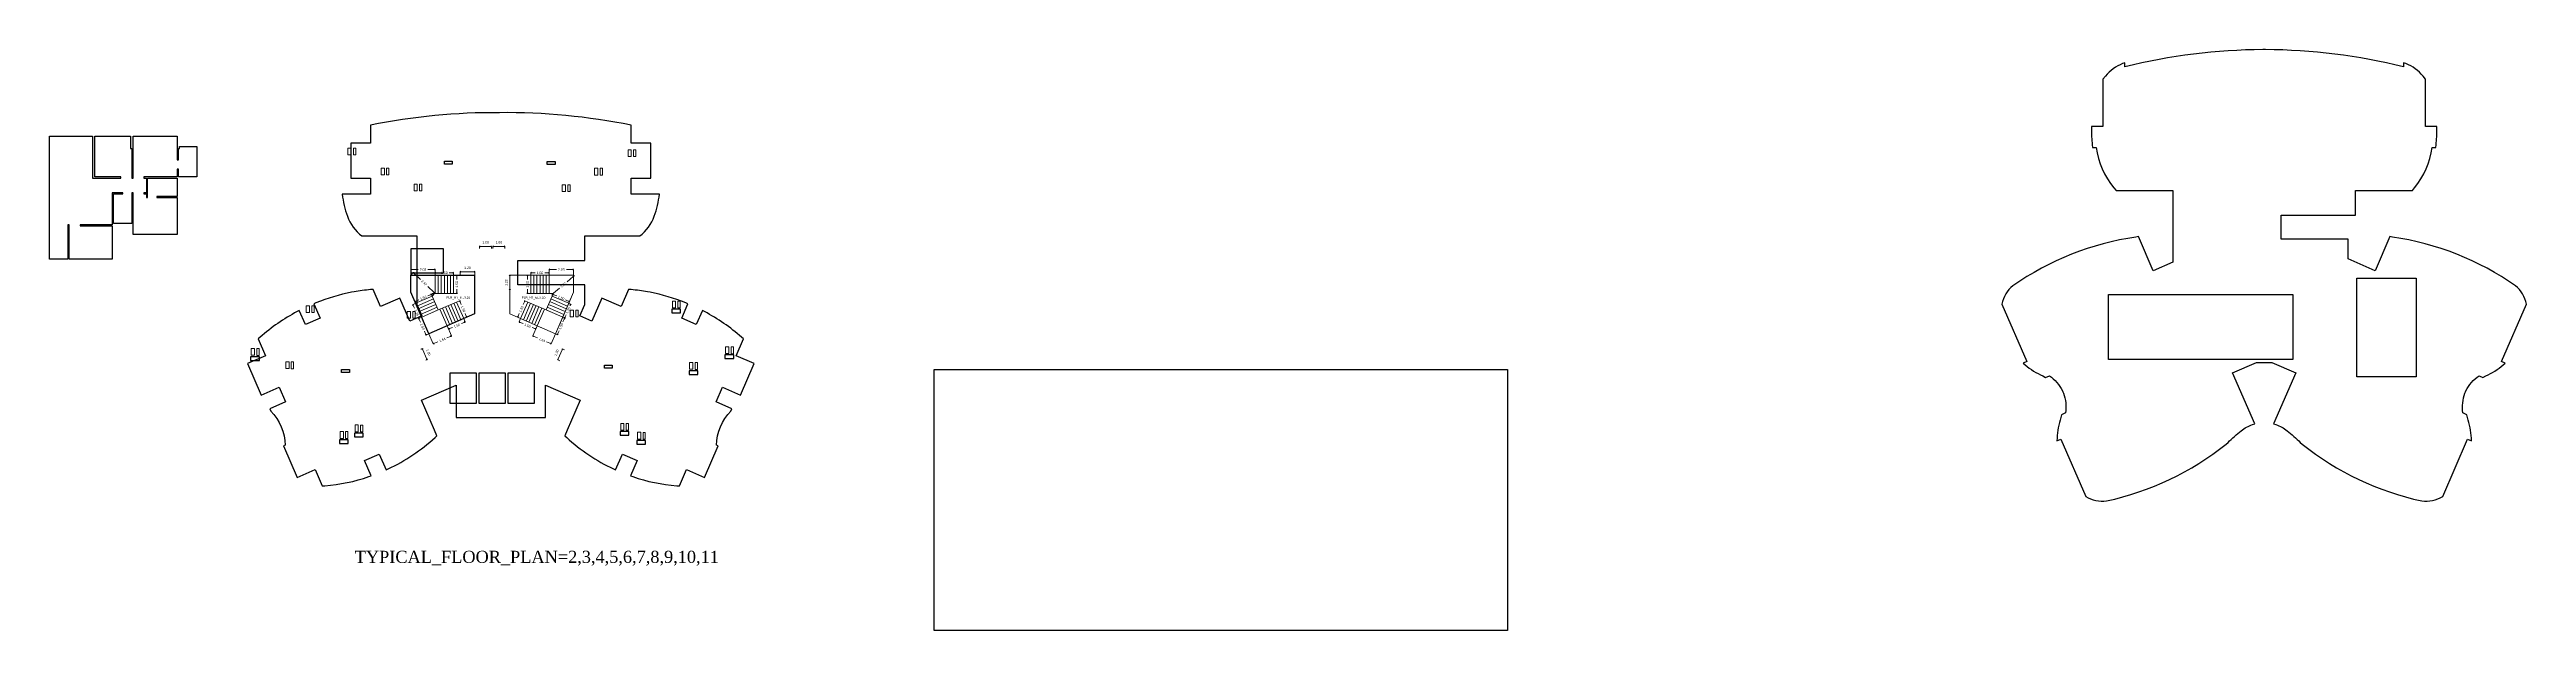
# Model space of a CAD drawing. Header units: metres. Extents: x 0 to 2611, y 0 to 3637.
# Drawn here: x 1483.9 to 1688.6, y 2697.9 to 2745.9 of the extents above; entities that cross this region are included whole.
import ezdxf

# ---------------------------------------------------------------- set-up
doc = ezdxf.new("R2010")
doc.units = ezdxf.units.M
doc.header["$LTSCALE"] = 0.1
doc.linetypes.add('CONTINULUS', pattern=[0])
for name, color, linetype in [('BLK_1_FLR_11_ROOF_AREA', 7, 'Continuous'), ('BLK_1_FLR_2_BLT_UP_AREA', 22, 'Continuous'), ('BLK_1_FLR_2_CARPET_AREA', 4, 'Continuous'), ('BLK_1_FLR_2_EXIT_WIDTH_STAIR', 7, 'Continuous'), ('BLK_1_FLR_2_LIFT_1', 1, 'Continuous'), ('BLK_1_FLR_2_LIFT_2', 1, 'Continuous'), ('BLK_1_FLR_2_LIFT_3', 1, 'Continuous'), ('BLK_1_FLR_2_LIFT_4', 1, 'Continuous'), ('BLK_1_FLR_2_STAIR_1', 7, 'Continuous'), ('BLK_1_FLR_2_UNITFA', 8, 'Continuous'), ('BLK_1_FLR_2_WATER_CLOSET', 3, 'Continuous'), ('EV_CHARGING_POINT', 7, 'Continuous'), ('SOLAR_PANEL', 7, 'Continuous'), ('SOLAR_WATER_HEATER', 7, 'Continuous')]:
    doc.layers.add(name, color=color, linetype=linetype)
for name, color, linetype, lineweight in [('BLK_1_FLR_2_BATH', 3, 'Continuous', 0), ('BLK_1_FLR_2_EXIT_WIDTH_DOOR', 7, 'Continuous', 0), ('BLK_1_FLR_2_STAIR_1_FLIGHT_1', 7, 'Continuous', 0), ('BLK_1_FLR_2_STAIR_1_FLIGHT_2', 7, 'Continuous', 0), ('BLK_1_FLR_2_STAIR_1_FLIGHT_3', 7, 'Continuous', 0), ('BLK_1_FLR_2_STAIR_1_LANDING_1', 7, 'Continuous', 0), ('BLK_1_FLR_2_STAIR_1_LANDING_2', 7, 'Continuous', 0), ('BLK_1_FLR_2_STAIR_2', 7, 'Continuous', 0), ('BLK_1_FLR_2_STAIR_2_FLIGHT_1', 7, 'Continuous', 0), ('BLK_1_FLR_2_STAIR_2_FLIGHT_2', 7, 'Continuous', 0), ('BLK_1_FLR_2_STAIR_2_FLIGHT_3', 7, 'Continuous', 0), ('BLK_1_FLR_2_STAIR_2_LANDING_1', 7, 'Continuous', 0), ('BLK_1_FLR_2_STAIR_2_LANDING_2', 7, 'Continuous', 0), ('BLK_1_FLR_2_URINAL', 1, 'Continuous', 0), ('PLAN', 7, 'Continuous', 40)]:
    doc.layers.add(name, color=color, linetype=linetype, lineweight=lineweight)
doc.styles.add('Arial', font='arial.ttf', dxfattribs={"height": 0.2})
doc.styles.get("Standard").update_dxf_attribs({"font": 'arial.ttf'})
doc.styles.add('TNR', font='times.ttf', dxfattribs={"height": 0.5})
doc.dimstyles.new('Standard$0', dxfattribs={"dimtxt": 0.2, "dimasz": 0.1, "dimexe": 0, "dimexo": 0, "dimgap": 0.1525, "dimtad": 0, "dimzin": 3, "dimdsep": 46, "dimtxsty": 'Arial', "dimblk": 'OPEN90', "dimcen": 0.09, "dimclrd": 8, "dimclre": 8, "dimclrt": 7, "dimadec": 0, "dimazin": 0, "dimtfac": 1, "dimtofl": 0, "dimtmove": 2, "dimatfit": 2, "dimfxl": 1, "dimtolj": 1, "dimtzin": 0, "dimlwd": 9, "dimlwe": 9, "dimarcsym": 0})

# ---------------------------------------------------------------- blocks, each defined once
blk = doc.blocks.new('_Open90')
at = {"layer": 'PLAN', "color": 0, "lineweight": -2}
for p, q in [((0, 0), (-1, 0)), ((-0.5, 0.5), (0, 0)), ((0, 0), (-0.5, -0.5))]:
    blk.add_line(p, q, dxfattribs=at)
blk = doc.blocks.new('*D355')
at = {"layer": 'BLK_1_FLR_2_STAIR_1_FLIGHT_1', "color": 8, "lineweight": 9, "transparency": 16777216}
for p, q in [((1516.73, 2723.09), (1516.85, 2722.82)), ((1516.94, 2722.86), (1517.17, 2722.95)), ((1518.13, 2723.37), (1517.91, 2723.28)), ((1518.11, 2723.69), (1518.22, 2723.41))]:
    blk.add_line(p, q, dxfattribs=at)
at = {"layer": 'Defpoints', "color": 0, "transparency": 16777216}
for p in [(1516.73, 2723.09), (1518.11, 2723.69, 0), (1518.22, 2723.41)]:
    blk.add_point(p, dxfattribs=at)
at = {"layer": 'BLK_1_FLR_2_STAIR_1_FLIGHT_1', "color": 8, "lineweight": 9, "transparency": 16777216, "xscale": 0.1, "yscale": 0.1, "zscale": 0.1}
for p, rotation in [((1516.85, 2722.82), 203.5345321858817), ((1518.22, 2723.41), 23.53453218588174)]:
    blk.add_blockref('_Open90', p, dxfattribs=dict(at, rotation=rotation))
at = {"layer": 'BLK_1_FLR_2_STAIR_1_FLIGHT_1', "color": 7, "transparency": 16777216, "insert": (1517.54, 2723.11), "char_height": 0.2, "attachment_point": 5, "rotation": 23.5345, "style": 'Arial'}
blk.add_mtext('\\A1;1.50', dxfattribs=at)
blk = doc.blocks.new('*D356')
at = {"layer": 'BLK_1_FLR_2_STAIR_1_FLIGHT_1', "color": 8, "lineweight": 9, "transparency": 16777216}
for p, q in [((1517.51, 2725.06), (1517.76, 2725.17)), ((1517.8, 2725.08), (1517.9, 2724.85)), ((1518.11, 2723.69), (1518.36, 2723.8)), ((1518.32, 2723.89), (1518.22, 2724.11))]:
    blk.add_line(p, q, dxfattribs=at)
at = {"layer": 'Defpoints', "color": 0, "transparency": 16777216}
for p in [(1517.51, 2725.06), (1517.76, 2725.17), (1518.11, 2723.69)]:
    blk.add_point(p, dxfattribs=at)
at = {"layer": 'BLK_1_FLR_2_STAIR_1_FLIGHT_1', "color": 8, "lineweight": 9, "transparency": 16777216, "xscale": 0.1, "yscale": 0.1, "zscale": 0.1}
for p, rotation in [((1517.76, 2725.17), 113.5345321858783), ((1518.36, 2723.8), 293.5345321858783)]:
    blk.add_blockref('_Open90', p, dxfattribs=dict(at, rotation=rotation))
at = {"layer": 'BLK_1_FLR_2_STAIR_1_FLIGHT_1', "color": 7, "transparency": 16777216, "insert": (1518.06, 2724.48), "char_height": 0.2, "attachment_point": 5, "rotation": 293.5345, "style": 'Arial'}
blk.add_mtext('\\A1;1.50', dxfattribs=at)
blk = doc.blocks.new('*D347')
at = {"layer": 'BLK_1_FLR_2_STAIR_1_LANDING_1', "color": 8, "lineweight": 9, "transparency": 16777216}
for p, q in [((1516.73, 2723.09), (1517.09, 2722.26)), ((1515.23, 2722.43), (1515.59, 2721.61)), ((1515.68, 2721.65), (1515.97, 2721.77)), ((1517, 2722.22), (1516.71, 2722.1))]:
    blk.add_line(p, q, dxfattribs=at)
at = {"layer": 'Defpoints', "color": 0, "transparency": 16777216}
for p in [(1516.73, 2723.09), (1515.23, 2722.43), (1517.09, 2722.26)]:
    blk.add_point(p, dxfattribs=at)
at = {"layer": 'BLK_1_FLR_2_STAIR_1_LANDING_1', "color": 8, "lineweight": 9, "transparency": 16777216, "xscale": 0.1, "yscale": 0.1, "zscale": 0.1}
for p, rotation in [((1515.59, 2721.61), 203.5345321858978), ((1517.09, 2722.26), 23.53453218589772)]:
    blk.add_blockref('_Open90', p, dxfattribs=dict(at, rotation=rotation))
at = {"layer": 'BLK_1_FLR_2_STAIR_1_LANDING_1', "color": 7, "transparency": 16777216, "insert": (1516.34, 2721.93), "char_height": 0.2, "attachment_point": 5, "rotation": 23.5345, "style": 'Arial'}
blk.add_mtext('\\A1;1.64', dxfattribs=at)
blk = doc.blocks.new('*D357')
at = {"layer": 'BLK_1_FLR_2_STAIR_1_LANDING_1', "color": 8, "lineweight": 9, "transparency": 16777216}
for p, q in [((1514.63, 2723.81), (1514.39, 2723.71)), ((1514.43, 2723.61), (1514.53, 2723.39)), ((1514.95, 2722.42), (1514.85, 2722.65)), ((1515.23, 2722.43), (1514.99, 2722.33))]:
    blk.add_line(p, q, dxfattribs=at)
at = {"layer": 'Defpoints', "color": 0, "transparency": 16777216}
for p in [(1514.39, 2723.71), (1514.63, 2723.81), (1515.23, 2722.43)]:
    blk.add_point(p, dxfattribs=at)
at = {"layer": 'BLK_1_FLR_2_STAIR_1_LANDING_1', "color": 8, "lineweight": 9, "transparency": 16777216, "xscale": 0.1, "yscale": 0.1, "zscale": 0.1}
for p, rotation in [((1514.39, 2723.71), 113.5396855242259), ((1514.99, 2722.33), 293.539685524226)]:
    blk.add_blockref('_Open90', p, dxfattribs=dict(at, rotation=rotation))
at = {"layer": 'BLK_1_FLR_2_STAIR_1_LANDING_1', "color": 7, "transparency": 16777216, "insert": (1514.69, 2723.02), "char_height": 0.2, "attachment_point": 5, "rotation": 293.5397, "style": 'Arial'}
blk.add_mtext('\\A1;1.50', dxfattribs=at)
blk = doc.blocks.new('*D358')
at = {"layer": 'BLK_1_FLR_2_STAIR_1_FLIGHT_2', "color": 8, "lineweight": 9, "transparency": 16777216}
for p, q in [((1514.13, 2724.95), (1513.9, 2724.85)), ((1513.93, 2724.76), (1514.03, 2724.54)), ((1514.35, 2723.8), (1514.35, 2723.8)), ((1514.63, 2723.81), (1514.39, 2723.71))]:
    blk.add_line(p, q, dxfattribs=at)
at = {"layer": 'Defpoints', "color": 0, "transparency": 16777216}
for p in [(1514.13, 2724.95), (1513.9, 2724.85), (1514.63, 2723.81)]:
    blk.add_point(p, dxfattribs=at)
at = {"layer": 'BLK_1_FLR_2_STAIR_1_FLIGHT_2', "color": 8, "lineweight": 9, "transparency": 16777216, "xscale": 0.1, "yscale": 0.1, "zscale": 0.1}
for p, rotation in [((1513.9, 2724.85), 113.5396855241788), ((1514.39, 2723.71), 293.5396855241788)]:
    blk.add_blockref('_Open90', p, dxfattribs=dict(at, rotation=rotation))
at = {"layer": 'BLK_1_FLR_2_STAIR_1_FLIGHT_2', "color": 7, "transparency": 16777216, "insert": (1514.22, 2724.18), "char_height": 0.2, "attachment_point": 5, "rotation": 293.5397, "style": 'Arial'}
blk.add_mtext('\\A1;1.25', dxfattribs=at)
blk = doc.blocks.new('*D359')
at = {"layer": 'BLK_1_FLR_2_STAIR_1_FLIGHT_2', "color": 8, "lineweight": 9, "transparency": 16777216}
for p, q in [((1514.13, 2724.95), (1514.07, 2725.1)), ((1514.16, 2725.14), (1514.39, 2725.24)), ((1515.35, 2725.66), (1515.13, 2725.56)), ((1515.51, 2725.55), (1515.44, 2725.7))]:
    blk.add_line(p, q, dxfattribs=at)
at = {"layer": 'Defpoints', "color": 0, "transparency": 16777216}
for p in [(1514.13, 2724.95), (1515.44, 2725.7), (1515.51, 2725.55)]:
    blk.add_point(p, dxfattribs=at)
at = {"layer": 'BLK_1_FLR_2_STAIR_1_FLIGHT_2', "color": 8, "lineweight": 9, "transparency": 16777216, "xscale": 0.1, "yscale": 0.1, "zscale": 0.1}
for p, rotation in [((1514.07, 2725.1), 203.5396855236927), ((1515.44, 2725.7), 23.53968552369273)]:
    blk.add_blockref('_Open90', p, dxfattribs=dict(at, rotation=rotation))
at = {"layer": 'BLK_1_FLR_2_STAIR_1_FLIGHT_2', "color": 7, "transparency": 16777216, "insert": (1514.76, 2725.4), "char_height": 0.2, "attachment_point": 5, "rotation": 23.5397, "style": 'Arial'}
blk.add_mtext('\\A1;1.50', dxfattribs=at)
blk = doc.blocks.new('*D360')
at = {"layer": 'BLK_1_FLR_2_STAIR_1_FLIGHT_3', "color": 8, "lineweight": 9, "transparency": 16777216}
for p, q in [((1515.75, 2727.27), (1515.75, 2727.47)), ((1515.85, 2727.47), (1516.1, 2727.47)), ((1517.15, 2727.47), (1516.91, 2727.47)), ((1517.25, 2727.27), (1517.25, 2727.47))]:
    blk.add_line(p, q, dxfattribs=at)
at = {"layer": 'Defpoints', "color": 0, "transparency": 16777216}
for p in [(1515.75, 2727.27), (1517.25, 2727.47), (1517.25, 2727.27)]:
    blk.add_point(p, dxfattribs=at)
at = {"layer": 'BLK_1_FLR_2_STAIR_1_FLIGHT_3', "color": 8, "lineweight": 9, "transparency": 16777216, "xscale": 0.1, "yscale": 0.1, "zscale": 0.1, "rotation": 180}
blk.add_blockref('_Open90', (1515.75, 2727.47), dxfattribs=at)
at = {"layer": 'BLK_1_FLR_2_STAIR_1_FLIGHT_3', "color": 8, "lineweight": 9, "transparency": 16777216, "xscale": 0.1, "yscale": 0.1, "zscale": 0.1}
blk.add_blockref('_Open90', (1517.25, 2727.47), dxfattribs=at)
at = {"layer": 'BLK_1_FLR_2_STAIR_1_FLIGHT_3', "color": 7, "transparency": 16777216, "insert": (1516.5, 2727.47), "char_height": 0.2, "attachment_point": 5, "style": 'Arial'}
blk.add_mtext('\\A1;1.50', dxfattribs=at)
blk = doc.blocks.new('*D361')
at = {"layer": 'BLK_1_FLR_2_STAIR_1_FLIGHT_3', "color": 8, "lineweight": 9, "transparency": 16777216}
for p, q in [((1517.25, 2727.27), (1517.54, 2727.27)), ((1517.54, 2727.17), (1517.54, 2726.92)), ((1517.25, 2725.77), (1517.54, 2725.77)), ((1517.54, 2725.87), (1517.54, 2726.12))]:
    blk.add_line(p, q, dxfattribs=at)
at = {"layer": 'Defpoints', "color": 0, "transparency": 16777216}
for p in [(1517.25, 2727.27), (1517.25, 2725.77), (1517.54, 2725.77)]:
    blk.add_point(p, dxfattribs=at)
at = {"layer": 'BLK_1_FLR_2_STAIR_1_FLIGHT_3', "color": 8, "lineweight": 9, "transparency": 16777216, "xscale": 0.1, "yscale": 0.1, "zscale": 0.1}
for p, rotation in [((1517.54, 2727.27), 90), ((1517.54, 2725.77), 270)]:
    blk.add_blockref('_Open90', p, dxfattribs=dict(at, rotation=rotation))
at = {"layer": 'BLK_1_FLR_2_STAIR_1_FLIGHT_3', "color": 7, "transparency": 16777216, "insert": (1517.54, 2726.52), "char_height": 0.2, "attachment_point": 5, "rotation": 90, "style": 'Arial'}
blk.add_mtext('\\A1;1.50', dxfattribs=at)
blk = doc.blocks.new('*D362')
at = {"layer": 'BLK_1_FLR_2_STAIR_1_LANDING_2', "color": 8, "lineweight": 9, "transparency": 16777216}
for p, q in [((1513.73, 2727.27), (1513.73, 2727.74)), ((1513.83, 2727.74), (1514.33, 2727.74)), ((1515.65, 2727.74), (1515.15, 2727.74)), ((1515.75, 2727.27), (1515.75, 2727.74))]:
    blk.add_line(p, q, dxfattribs=at)
at = {"layer": 'Defpoints', "color": 0, "transparency": 16777216}
for p in [(1513.73, 2727.74), (1513.73, 2727.27), (1515.75, 2727.27)]:
    blk.add_point(p, dxfattribs=at)
at = {"layer": 'BLK_1_FLR_2_STAIR_1_LANDING_2', "color": 8, "lineweight": 9, "transparency": 16777216, "xscale": 0.1, "yscale": 0.1, "zscale": 0.1, "rotation": 180}
blk.add_blockref('_Open90', (1513.73, 2727.74), dxfattribs=at)
at = {"layer": 'BLK_1_FLR_2_STAIR_1_LANDING_2', "color": 8, "lineweight": 9, "transparency": 16777216, "xscale": 0.1, "yscale": 0.1, "zscale": 0.1}
blk.add_blockref('_Open90', (1515.75, 2727.74), dxfattribs=at)
at = {"layer": 'BLK_1_FLR_2_STAIR_1_LANDING_2', "color": 7, "transparency": 16777216, "insert": (1514.74, 2727.74), "char_height": 0.2, "attachment_point": 5, "style": 'Arial'}
blk.add_mtext('\\A1;2.03', dxfattribs=at)
blk = doc.blocks.new('*D348')
at = {"layer": 'BLK_1_FLR_2_EXIT_WIDTH_STAIR', "color": 8, "linetype": 'CONTINULUS', "lineweight": 9, "ltscale": 0.05, "transparency": 16777216}
for p, q in [((1517.81, 2727.27), (1517.81, 2727.56)), ((1517.91, 2727.56), (1518.91, 2727.56)), ((1519.01, 2727.27), (1519.01, 2727.56))]:
    blk.add_line(p, q, dxfattribs=at)
at = {"layer": 'Defpoints', "color": 0, "linetype": 'CONTINULUS', "ltscale": 0.05, "transparency": 16777216}
for p in [(1517.81, 2727.27), (1519.01, 2727.56), (1519.01, 2727.27)]:
    blk.add_point(p, dxfattribs=at)
at = {"layer": 'BLK_1_FLR_2_EXIT_WIDTH_STAIR', "color": 8, "linetype": 'CONTINULUS', "lineweight": 9, "ltscale": 0.05, "transparency": 16777216, "xscale": 0.1, "yscale": 0.1, "zscale": 0.1, "rotation": 180}
blk.add_blockref('_Open90', (1517.81, 2727.56), dxfattribs=at)
at = {"layer": 'BLK_1_FLR_2_EXIT_WIDTH_STAIR', "color": 8, "linetype": 'CONTINULUS', "lineweight": 9, "ltscale": 0.05, "transparency": 16777216, "xscale": 0.1, "yscale": 0.1, "zscale": 0.1}
blk.add_blockref('_Open90', (1519.01, 2727.56), dxfattribs=at)
at = {"layer": 'BLK_1_FLR_2_EXIT_WIDTH_STAIR', "color": 7, "linetype": 'CONTINULUS', "ltscale": 0.05, "transparency": 16777216, "insert": (1518.41, 2727.89), "char_height": 0.2, "attachment_point": 5, "style": 'Arial'}
blk.add_mtext('\\A1;1.20', dxfattribs=at)
blk = doc.blocks.new('*D363')
at = {"layer": 'BLK_1_FLR_2_STAIR_2_FLIGHT_3', "color": 8, "lineweight": 9, "transparency": 16777216}
for p, q in [((1522.81, 2723.69), (1522.69, 2723.41)), ((1522.78, 2723.37), (1523.01, 2723.28)), ((1523.97, 2722.86), (1523.75, 2722.95)), ((1524.18, 2723.09), (1524.07, 2722.82))]:
    blk.add_line(p, q, dxfattribs=at)
at = {"layer": 'Defpoints', "color": 0, "transparency": 16777216}
for p in [(1522.69, 2723.41), (1522.81, 2723.69, 0), (1524.18, 2723.09)]:
    blk.add_point(p, dxfattribs=at)
at = {"layer": 'BLK_1_FLR_2_STAIR_2_FLIGHT_3', "color": 8, "lineweight": 9, "transparency": 16777216, "xscale": 0.1, "yscale": 0.1, "zscale": 0.1}
for p, rotation in [((1522.69, 2723.41), 156.4654678141321), ((1524.07, 2722.82), 336.4654678141321)]:
    blk.add_blockref('_Open90', p, dxfattribs=dict(at, rotation=rotation))
at = {"layer": 'BLK_1_FLR_2_STAIR_2_FLIGHT_3', "color": 7, "transparency": 16777216, "insert": (1523.38, 2723.11), "char_height": 0.2, "attachment_point": 5, "rotation": 336.4655, "style": 'Arial'}
blk.add_mtext('\\A1;1.50', dxfattribs=at)
blk = doc.blocks.new('*D364')
at = {"layer": 'BLK_1_FLR_2_STAIR_2_FLIGHT_3', "color": 8, "lineweight": 9, "transparency": 16777216}
for p, q in [((1523.12, 2725.08), (1523.02, 2724.85)), ((1523.41, 2725.06), (1523.16, 2725.17)), ((1522.81, 2723.69), (1522.56, 2723.8)), ((1522.6, 2723.89), (1522.7, 2724.11))]:
    blk.add_line(p, q, dxfattribs=at)
at = {"layer": 'Defpoints', "color": 0, "transparency": 16777216}
for p in [(1523.16, 2725.17), (1523.41, 2725.06), (1522.81, 2723.69)]:
    blk.add_point(p, dxfattribs=at)
at = {"layer": 'BLK_1_FLR_2_STAIR_2_FLIGHT_3', "color": 8, "lineweight": 9, "transparency": 16777216, "xscale": 0.1, "yscale": 0.1, "zscale": 0.1}
for p, rotation in [((1523.16, 2725.17), 66.46546781412172), ((1522.56, 2723.8), 246.4654678141218)]:
    blk.add_blockref('_Open90', p, dxfattribs=dict(at, rotation=rotation))
at = {"layer": 'BLK_1_FLR_2_STAIR_2_FLIGHT_3', "color": 7, "transparency": 16777216, "insert": (1522.86, 2724.48), "char_height": 0.2, "attachment_point": 5, "rotation": 66.4655, "style": 'Arial'}
blk.add_mtext('\\A1;1.50', dxfattribs=at)
blk = doc.blocks.new('*D349')
at = {"layer": 'BLK_1_FLR_2_STAIR_2_LANDING_2', "color": 8, "lineweight": 9, "transparency": 16777216}
for p, q in [((1524.18, 2723.09), (1523.82, 2722.26)), ((1523.92, 2722.22), (1524.21, 2722.1)), ((1525.23, 2721.65), (1524.94, 2721.77)), ((1525.69, 2722.43), (1525.33, 2721.61))]:
    blk.add_line(p, q, dxfattribs=at)
at = {"layer": 'Defpoints', "color": 0, "transparency": 16777216}
for p in [(1524.18, 2723.09), (1523.82, 2722.26), (1525.69, 2722.43)]:
    blk.add_point(p, dxfattribs=at)
at = {"layer": 'BLK_1_FLR_2_STAIR_2_LANDING_2', "color": 8, "lineweight": 9, "transparency": 16777216, "xscale": 0.1, "yscale": 0.1, "zscale": 0.1}
for p, rotation in [((1523.82, 2722.26), 156.4654678140864), ((1525.33, 2721.61), 336.4654678140864)]:
    blk.add_blockref('_Open90', p, dxfattribs=dict(at, rotation=rotation))
at = {"layer": 'BLK_1_FLR_2_STAIR_2_LANDING_2', "color": 7, "transparency": 16777216, "insert": (1524.58, 2721.93), "char_height": 0.2, "attachment_point": 5, "rotation": 336.4655, "style": 'Arial'}
blk.add_mtext('\\A1;1.64', dxfattribs=at)
blk = doc.blocks.new('*D365')
at = {"layer": 'BLK_1_FLR_2_STAIR_2_LANDING_2', "color": 8, "lineweight": 9, "transparency": 16777216}
for p, q in [((1526.28, 2723.81), (1526.45, 2723.73)), ((1526.41, 2723.64), (1526.31, 2723.42)), ((1525.69, 2722.43), (1525.85, 2722.36)), ((1525.89, 2722.45), (1525.99, 2722.68))]:
    blk.add_line(p, q, dxfattribs=at)
at = {"layer": 'Defpoints', "color": 0, "transparency": 16777216}
for p in [(1526.28, 2723.81), (1526.45, 2723.73), (1525.69, 2722.43)]:
    blk.add_point(p, dxfattribs=at)
at = {"layer": 'BLK_1_FLR_2_STAIR_2_LANDING_2', "color": 8, "lineweight": 9, "transparency": 16777216, "xscale": 0.1, "yscale": 0.1, "zscale": 0.1}
for p, rotation in [((1526.45, 2723.73), 66.46031447577406), ((1525.85, 2722.36), 246.4603144757741)]:
    blk.add_blockref('_Open90', p, dxfattribs=dict(at, rotation=rotation))
at = {"layer": 'BLK_1_FLR_2_STAIR_2_LANDING_2', "color": 7, "transparency": 16777216, "insert": (1526.15, 2723.05), "char_height": 0.2, "attachment_point": 5, "rotation": 66.4603, "style": 'Arial'}
blk.add_mtext('\\A1;1.50', dxfattribs=at)
blk = doc.blocks.new('*D366')
at = {"layer": 'BLK_1_FLR_2_STAIR_2_FLIGHT_2', "color": 8, "lineweight": 9, "transparency": 16777216}
for p, q in [((1526.78, 2724.95), (1526.95, 2724.88)), ((1526.28, 2723.81), (1526.45, 2723.73)), ((1526.49, 2723.83), (1526.57, 2724)), ((1526.91, 2724.79), (1526.89, 2724.74))]:
    blk.add_line(p, q, dxfattribs=at)
at = {"layer": 'Defpoints', "color": 0, "transparency": 16777216}
for p in [(1526.78, 2724.95), (1526.28, 2723.81), (1526.95, 2724.88)]:
    blk.add_point(p, dxfattribs=at)
at = {"layer": 'BLK_1_FLR_2_STAIR_2_FLIGHT_2', "color": 8, "lineweight": 9, "transparency": 16777216, "xscale": 0.1, "yscale": 0.1, "zscale": 0.1}
for p, rotation in [((1526.95, 2724.88), 66.46031447578295), ((1526.45, 2723.73), 246.460314475783)]:
    blk.add_blockref('_Open90', p, dxfattribs=dict(at, rotation=rotation))
at = {"layer": 'BLK_1_FLR_2_STAIR_2_FLIGHT_2', "color": 7, "transparency": 16777216, "insert": (1526.73, 2724.37), "char_height": 0.2, "attachment_point": 5, "rotation": 66.4603, "style": 'Arial'}
blk.add_mtext('\\A1;1.25', dxfattribs=at)
blk = doc.blocks.new('*D367')
at = {"layer": 'BLK_1_FLR_2_STAIR_2_FLIGHT_2', "color": 8, "lineweight": 9, "transparency": 16777216}
for p, q in [((1525.41, 2725.55), (1525.47, 2725.7)), ((1525.56, 2725.66), (1525.79, 2725.56)), ((1526.75, 2725.14), (1526.53, 2725.24)), ((1526.78, 2724.95), (1526.85, 2725.1))]:
    blk.add_line(p, q, dxfattribs=at)
at = {"layer": 'Defpoints', "color": 0, "transparency": 16777216}
for p in [(1525.41, 2725.55), (1525.47, 2725.7), (1526.78, 2724.95)]:
    blk.add_point(p, dxfattribs=at)
at = {"layer": 'BLK_1_FLR_2_STAIR_2_FLIGHT_2', "color": 8, "lineweight": 9, "transparency": 16777216, "xscale": 0.1, "yscale": 0.1, "zscale": 0.1}
for p, rotation in [((1525.47, 2725.7), 156.4603144762899), ((1526.85, 2725.1), 336.46031447629)]:
    blk.add_blockref('_Open90', p, dxfattribs=dict(at, rotation=rotation))
at = {"layer": 'BLK_1_FLR_2_STAIR_2_FLIGHT_2', "color": 7, "transparency": 16777216, "insert": (1526.16, 2725.4), "char_height": 0.2, "attachment_point": 5, "rotation": 336.4603, "style": 'Arial'}
blk.add_mtext('\\A1;1.50', dxfattribs=at)
blk = doc.blocks.new('*D368')
at = {"layer": 'BLK_1_FLR_2_STAIR_2_FLIGHT_1', "color": 8, "lineweight": 9, "transparency": 16777216}
for p, q in [((1523.66, 2727.27), (1523.66, 2727.47)), ((1523.76, 2727.47), (1524.01, 2727.47)), ((1525.06, 2727.47), (1524.81, 2727.47)), ((1525.16, 2727.27), (1525.16, 2727.47))]:
    blk.add_line(p, q, dxfattribs=at)
at = {"layer": 'Defpoints', "color": 0, "transparency": 16777216}
for p in [(1523.66, 2727.47), (1523.66, 2727.27), (1525.16, 2727.27)]:
    blk.add_point(p, dxfattribs=at)
at = {"layer": 'BLK_1_FLR_2_STAIR_2_FLIGHT_1', "color": 8, "lineweight": 9, "transparency": 16777216, "xscale": 0.1, "yscale": 0.1, "zscale": 0.1}
for p, rotation in [((1523.66, 2727.47), 179.9999999999479), ((1525.16, 2727.47), 359.9999999999479)]:
    blk.add_blockref('_Open90', p, dxfattribs=dict(at, rotation=rotation))
at = {"layer": 'BLK_1_FLR_2_STAIR_2_FLIGHT_1', "color": 7, "transparency": 16777216, "insert": (1524.41, 2727.47), "char_height": 0.2, "attachment_point": 5, "style": 'Arial'}
blk.add_mtext('\\A1;1.50', dxfattribs=at)
blk = doc.blocks.new('*D369')
at = {"layer": 'BLK_1_FLR_2_STAIR_2_FLIGHT_1', "color": 8, "lineweight": 9, "transparency": 16777216}
for p, q in [((1523.66, 2727.27), (1523.38, 2727.27)), ((1523.38, 2727.17), (1523.38, 2726.92)), ((1523.38, 2725.87), (1523.38, 2726.12)), ((1523.66, 2725.77), (1523.38, 2725.77))]:
    blk.add_line(p, q, dxfattribs=at)
at = {"layer": 'Defpoints', "color": 0, "transparency": 16777216}
for p in [(1523.66, 2727.27), (1523.38, 2725.77), (1523.66, 2725.77)]:
    blk.add_point(p, dxfattribs=at)
at = {"layer": 'BLK_1_FLR_2_STAIR_2_FLIGHT_1', "color": 8, "lineweight": 9, "transparency": 16777216, "xscale": 0.1, "yscale": 0.1, "zscale": 0.1}
for p, rotation in [((1523.38, 2727.27), 90), ((1523.38, 2725.77), 270)]:
    blk.add_blockref('_Open90', p, dxfattribs=dict(at, rotation=rotation))
at = {"layer": 'BLK_1_FLR_2_STAIR_2_FLIGHT_1', "color": 7, "transparency": 16777216, "insert": (1523.38, 2726.52), "char_height": 0.2, "attachment_point": 5, "rotation": 90, "style": 'Arial'}
blk.add_mtext('\\A1;1.50', dxfattribs=at)
blk = doc.blocks.new('*D370')
at = {"layer": 'BLK_1_FLR_2_STAIR_2_LANDING_1', "color": 8, "lineweight": 9, "transparency": 16777216}
for p, q in [((1525.16, 2727.27), (1525.16, 2727.74)), ((1525.26, 2727.74), (1525.76, 2727.74)), ((1527.09, 2727.74), (1526.59, 2727.74)), ((1527.19, 2727.27), (1527.19, 2727.74))]:
    blk.add_line(p, q, dxfattribs=at)
at = {"layer": 'Defpoints', "color": 0, "transparency": 16777216}
for p in [(1525.16, 2727.27), (1527.19, 2727.74), (1527.19, 2727.27)]:
    blk.add_point(p, dxfattribs=at)
at = {"layer": 'BLK_1_FLR_2_STAIR_2_LANDING_1', "color": 8, "lineweight": 9, "transparency": 16777216, "xscale": 0.1, "yscale": 0.1, "zscale": 0.1, "rotation": 180}
blk.add_blockref('_Open90', (1525.16, 2727.74), dxfattribs=at)
at = {"layer": 'BLK_1_FLR_2_STAIR_2_LANDING_1', "color": 8, "lineweight": 9, "transparency": 16777216, "xscale": 0.1, "yscale": 0.1, "zscale": 0.1}
blk.add_blockref('_Open90', (1527.19, 2727.74), dxfattribs=at)
at = {"layer": 'BLK_1_FLR_2_STAIR_2_LANDING_1', "color": 7, "transparency": 16777216, "insert": (1526.17, 2727.74), "char_height": 0.2, "attachment_point": 5, "style": 'Arial'}
blk.add_mtext('\\A1;2.03', dxfattribs=at)
blk = doc.blocks.new('*D350')
at = {"layer": 'BLK_1_FLR_2_EXIT_WIDTH_STAIR', "color": 8, "linetype": 'CONTINULUS', "lineweight": 9, "ltscale": 0.05, "transparency": 16777216}
blk.add_line((1521.91, 2726.17), (1521.91, 2727.17), dxfattribs=at)
at = {"layer": 'Defpoints', "color": 0, "linetype": 'CONTINULUS', "ltscale": 0.05, "transparency": 16777216}
for p in [(1521.91, 2727.27), (1521.91, 2727.27), (1521.91, 2726.07, 0)]:
    blk.add_point(p, dxfattribs=at)
at = {"layer": 'BLK_1_FLR_2_EXIT_WIDTH_STAIR', "color": 8, "linetype": 'CONTINULUS', "lineweight": 9, "ltscale": 0.05, "transparency": 16777216, "xscale": 0.1, "yscale": 0.1, "zscale": 0.1}
for p, rotation in [((1521.91, 2727.27), 90), ((1521.91, 2726.07), 270)]:
    blk.add_blockref('_Open90', p, dxfattribs=dict(at, rotation=rotation))
at = {"layer": 'BLK_1_FLR_2_EXIT_WIDTH_STAIR', "color": 7, "linetype": 'CONTINULUS', "ltscale": 0.05, "transparency": 16777216, "insert": (1521.63, 2726.66), "char_height": 0.2, "attachment_point": 5, "rotation": 90, "style": 'Arial'}
blk.add_mtext('\\A1;1.20', dxfattribs=at)
blk = doc.blocks.new('*D351')
at = {"layer": 'BLK_1_FLR_2_EXIT_WIDTH_DOOR', "color": 8, "linetype": 'CONTINULUS', "lineweight": 9, "ltscale": 0.05, "transparency": 16777216}
for p, q in [((1519.41, 2729.47), (1519.41, 2729.66)), ((1519.51, 2729.66), (1520.31, 2729.66)), ((1520.41, 2729.47), (1520.41, 2729.66))]:
    blk.add_line(p, q, dxfattribs=at)
at = {"layer": 'Defpoints', "color": 0, "linetype": 'CONTINULUS', "ltscale": 0.05, "transparency": 16777216}
for p in [(1519.41, 2729.47), (1520.41, 2729.66), (1520.41, 2729.47)]:
    blk.add_point(p, dxfattribs=at)
at = {"layer": 'BLK_1_FLR_2_EXIT_WIDTH_DOOR', "color": 8, "linetype": 'CONTINULUS', "lineweight": 9, "ltscale": 0.05, "transparency": 16777216, "xscale": 0.1, "yscale": 0.1, "zscale": 0.1, "rotation": 180}
blk.add_blockref('_Open90', (1519.41, 2729.66), dxfattribs=at)
at = {"layer": 'BLK_1_FLR_2_EXIT_WIDTH_DOOR', "color": 8, "linetype": 'CONTINULUS', "lineweight": 9, "ltscale": 0.05, "transparency": 16777216, "xscale": 0.1, "yscale": 0.1, "zscale": 0.1}
blk.add_blockref('_Open90', (1520.41, 2729.66), dxfattribs=at)
at = {"layer": 'BLK_1_FLR_2_EXIT_WIDTH_DOOR', "color": 7, "linetype": 'CONTINULUS', "ltscale": 0.05, "transparency": 16777216, "insert": (1519.91, 2729.99), "char_height": 0.2, "attachment_point": 5, "style": 'Arial'}
blk.add_mtext('\\A1;1.00', dxfattribs=at)
blk = doc.blocks.new('*D352')
at = {"layer": 'BLK_1_FLR_2_EXIT_WIDTH_DOOR', "color": 8, "linetype": 'CONTINULUS', "lineweight": 9, "ltscale": 0.05, "transparency": 16777216}
for p, q in [((1520.51, 2729.47), (1520.51, 2729.66)), ((1520.61, 2729.66), (1521.41, 2729.66)), ((1521.51, 2729.47), (1521.51, 2729.66))]:
    blk.add_line(p, q, dxfattribs=at)
at = {"layer": 'Defpoints', "color": 0, "linetype": 'CONTINULUS', "ltscale": 0.05, "transparency": 16777216}
for p in [(1520.51, 2729.47), (1521.51, 2729.66), (1521.51, 2729.47)]:
    blk.add_point(p, dxfattribs=at)
at = {"layer": 'BLK_1_FLR_2_EXIT_WIDTH_DOOR', "color": 8, "linetype": 'CONTINULUS', "lineweight": 9, "ltscale": 0.05, "transparency": 16777216, "xscale": 0.1, "yscale": 0.1, "zscale": 0.1, "rotation": 180}
blk.add_blockref('_Open90', (1520.51, 2729.66), dxfattribs=at)
at = {"layer": 'BLK_1_FLR_2_EXIT_WIDTH_DOOR', "color": 8, "linetype": 'CONTINULUS', "lineweight": 9, "ltscale": 0.05, "transparency": 16777216, "xscale": 0.1, "yscale": 0.1, "zscale": 0.1}
blk.add_blockref('_Open90', (1521.51, 2729.66), dxfattribs=at)
at = {"layer": 'BLK_1_FLR_2_EXIT_WIDTH_DOOR', "color": 7, "linetype": 'CONTINULUS', "ltscale": 0.05, "transparency": 16777216, "insert": (1521.01, 2729.99), "char_height": 0.2, "attachment_point": 5, "style": 'Arial'}
blk.add_mtext('\\A1;1.00', dxfattribs=at)
blk = doc.blocks.new('*D353')
at = {"layer": 'BLK_1_FLR_2_EXIT_WIDTH_DOOR', "color": 8, "linetype": 'CONTINULUS', "lineweight": 9, "ltscale": 0.05, "transparency": 16777216}
for p, q in [((1514.57, 2721.16), (1514.68, 2721.21)), ((1515.04, 2720.39), (1514.72, 2721.12)), ((1514.97, 2720.25), (1515.08, 2720.29))]:
    blk.add_line(p, q, dxfattribs=at)
at = {"layer": 'Defpoints', "color": 0, "linetype": 'CONTINULUS', "ltscale": 0.05, "transparency": 16777216}
for p in [(1514.57, 2721.16), (1514.68, 2721.21), (1514.97, 2720.25)]:
    blk.add_point(p, dxfattribs=at)
at = {"layer": 'BLK_1_FLR_2_EXIT_WIDTH_DOOR', "color": 8, "linetype": 'CONTINULUS', "lineweight": 9, "ltscale": 0.05, "transparency": 16777216, "xscale": 0.1, "yscale": 0.1, "zscale": 0.1}
for p, rotation in [((1514.68, 2721.21), 113.5345321859259), ((1515.08, 2720.29), 293.5345321859259)]:
    blk.add_blockref('_Open90', p, dxfattribs=dict(at, rotation=rotation))
at = {"layer": 'BLK_1_FLR_2_EXIT_WIDTH_DOOR', "color": 7, "linetype": 'CONTINULUS', "ltscale": 0.05, "transparency": 16777216, "insert": (1515.18, 2720.89), "char_height": 0.2, "attachment_point": 5, "rotation": 293.5345, "style": 'Arial'}
blk.add_mtext('\\A1;1.00', dxfattribs=at)
blk = doc.blocks.new('*D354')
at = {"layer": 'BLK_1_FLR_2_EXIT_WIDTH_DOOR', "color": 8, "linetype": 'CONTINULUS', "lineweight": 9, "ltscale": 0.05, "transparency": 16777216}
for p, q in [((1525.92, 2720.37), (1526.24, 2721.1)), ((1526.44, 2721.12), (1526.28, 2721.19)), ((1526.04, 2720.21), (1525.88, 2720.28))]:
    blk.add_line(p, q, dxfattribs=at)
at = {"layer": 'Defpoints', "color": 0, "linetype": 'CONTINULUS', "ltscale": 0.05, "transparency": 16777216}
for p in [(1526.28, 2721.19), (1526.44, 2721.12), (1526.04, 2720.21)]:
    blk.add_point(p, dxfattribs=at)
at = {"layer": 'BLK_1_FLR_2_EXIT_WIDTH_DOOR', "color": 8, "linetype": 'CONTINULUS', "lineweight": 9, "ltscale": 0.05, "transparency": 16777216, "xscale": 0.1, "yscale": 0.1, "zscale": 0.1}
for p, rotation in [((1526.28, 2721.19), 66.460314475623), ((1525.88, 2720.28), 246.460314475623)]:
    blk.add_blockref('_Open90', p, dxfattribs=dict(at, rotation=rotation))
at = {"layer": 'BLK_1_FLR_2_EXIT_WIDTH_DOOR', "color": 7, "linetype": 'CONTINULUS', "ltscale": 0.05, "transparency": 16777216, "insert": (1525.78, 2720.87), "char_height": 0.2, "attachment_point": 5, "rotation": 66.4603, "style": 'Arial'}
blk.add_mtext('\\A1;1.00', dxfattribs=at)
blk = doc.blocks.new('*D371')
at = {"layer": 'BLK_1_FLR_2_STAIR_2_LANDING_1', "color": 8, "lineweight": 9, "transparency": 16777216}
for p, q in [((1527.15, 2727.16), (1526.65, 2726.74)), ((1527.19, 2727.27), (1527.22, 2727.23)), ((1525.41, 2725.77), (1525.45, 2725.73)), ((1525.53, 2725.79), (1526.02, 2726.21))]:
    blk.add_line(p, q, dxfattribs=at)
at = {"layer": 'Defpoints', "color": 0, "transparency": 16777216}
for p in [(1527.19, 2727.27), (1527.22, 2727.23), (1525.41, 2725.77)]:
    blk.add_point(p, dxfattribs=at)
at = {"layer": 'BLK_1_FLR_2_STAIR_2_LANDING_1', "color": 8, "lineweight": 9, "transparency": 16777216, "xscale": 0.1, "yscale": 0.1, "zscale": 0.1}
for p, rotation in [((1527.22, 2727.23), 40.23875721779623), ((1525.45, 2725.73), 220.2387572177963)]:
    blk.add_blockref('_Open90', p, dxfattribs=dict(at, rotation=rotation))
at = {"layer": 'BLK_1_FLR_2_STAIR_2_LANDING_1', "color": 7, "transparency": 16777216, "insert": (1526.34, 2726.48), "char_height": 0.2, "attachment_point": 5, "rotation": 40.2388, "style": 'Arial'}
blk.add_mtext('\\A1;2.32', dxfattribs=at)
blk = doc.blocks.new('*D372')
at = {"layer": 'BLK_1_FLR_2_STAIR_1_LANDING_2', "color": 8, "lineweight": 9, "transparency": 16777216}
for p, q in [((1513.73, 2727.27), (1513.94, 2727.49)), ((1514.02, 2727.42), (1514.54, 2726.92)), ((1515.65, 2725.85), (1515.13, 2726.35)), ((1515.51, 2725.55), (1515.72, 2725.78))]:
    blk.add_line(p, q, dxfattribs=at)
at = {"layer": 'Defpoints', "color": 0, "transparency": 16777216}
for p in [(1513.73, 2727.27), (1513.94, 2727.49), (1515.51, 2725.55)]:
    blk.add_point(p, dxfattribs=at)
at = {"layer": 'BLK_1_FLR_2_STAIR_1_LANDING_2', "color": 8, "lineweight": 9, "transparency": 16777216, "xscale": 0.1, "yscale": 0.1, "zscale": 0.1}
for p, rotation in [((1513.94, 2727.49), 136.0338450827857), ((1515.72, 2725.78), 316.0338450827858)]:
    blk.add_blockref('_Open90', p, dxfattribs=dict(at, rotation=rotation))
at = {"layer": 'BLK_1_FLR_2_STAIR_1_LANDING_2', "color": 7, "transparency": 16777216, "insert": (1514.83, 2726.64), "char_height": 0.2, "attachment_point": 5, "rotation": 316.0338, "style": 'Arial'}
blk.add_mtext('\\A1;2.47', dxfattribs=at)

msp = doc.modelspace()

# ---------------------------------------------------------------- linework, layer by layer
at = {"layer": 'BLK_1_FLR_11_ROOF_AREA'}
msp.add_lwpolyline([(1667.552, 2720.071), (1669.532, 2719.209), (1667.693, 2714.986), (1667.886, 2714.928, -0.0843), (1668.824, 2714.426, -0.0310294), (1669.906, 2713.455), (1670.067, 2713.325, 0.1163517), (1679.949, 2708.622, 0.1767463), (1681.672, 2708.99), (1683.736, 2713.73), (1684.049, 2713.594), (1684.042, 2713.815, 0.0688715), (1683.724, 2715.502), (1683.661, 2715.748), (1683.335, 2715.89, -0.1205217), (1683.512, 2717.536), (1683.552, 2717.628), (1683.592, 2717.719, -0.1205217), (1684.677, 2718.97), (1685.003, 2718.828), (1685.226, 2718.949, 0.0688715), (1686.678, 2719.866), (1686.844, 2720.011), (1686.532, 2720.147), (1688.597, 2724.887, 0.1767463), (1687.693, 2726.4, 0.1163517), (1677.52, 2730.433), (1677.315, 2730.462), (1676.087, 2727.644), (1673.85, 2728.619), (1673.85, 2730.249), (1668.32, 2730.249), (1668.32, 2732.249), (1674.47, 2732.249), (1674.47, 2734.289), (1679.167, 2734.289), (1679.339, 2734.489, 0.1401575), (1680.806, 2737.839), (1681.108, 2737.839), (1681.131, 2738.039, 0.0290398), (1681.195, 2739.359), (1681.191, 2739.559), (1680.25, 2739.559), (1680.25, 2743.475), (1680.05, 2743.737, 0.1249963), (1678.63, 2744.759), (1678.43, 2744.817), (1678.43, 2744.508, 0.0575574), (1667.02, 2745.926), (1666.92, 2745.926), (1666.82, 2745.926, 0.0575574), (1655.41, 2744.508), (1655.41, 2744.817), (1655.21, 2744.759, 0.1249963), (1653.79, 2743.737), (1653.59, 2743.475), (1653.59, 2739.559), (1652.65, 2739.559), (1652.646, 2739.359, 0.0290398), (1652.709, 2738.039), (1652.733, 2737.839), (1653.035, 2737.839, 0.1401575), (1654.502, 2734.489), (1654.674, 2734.289), (1659.37, 2734.289), (1659.37, 2728.349), (1657.753, 2727.644), (1656.526, 2730.462), (1656.32, 2730.433, 0.1163517), (1646.147, 2726.4, 0.1767463), (1645.244, 2724.887), (1647.308, 2720.147), (1646.996, 2720.011), (1647.163, 2719.866, 0.0688715), (1648.614, 2718.949), (1648.838, 2718.828), (1649.163, 2718.97, -0.1205217), (1650.249, 2717.719), (1650.288, 2717.628), (1650.328, 2717.536, -0.1205217), (1650.505, 2715.89), (1650.179, 2715.748), (1650.116, 2715.502, 0.0688715), (1649.799, 2713.815), (1649.792, 2713.594), (1650.104, 2713.73), (1652.169, 2708.99, 0.1767463), (1653.892, 2708.622, 0.1163517), (1663.773, 2713.325), (1663.935, 2713.455, -0.0310294), (1665.017, 2714.426, -0.0843), (1665.955, 2714.928), (1666.148, 2714.986), (1664.308, 2719.209), (1666.288, 2720.071), (1666.92, 2720.071)], format="xyb", close=True, dxfattribs=at)
at = {"layer": 'BLK_1_FLR_2_BATH', "color": 3, "ltscale": 0.05, "elevation": 0}
for points in [[(1508.994, 2737.784), (1509.185, 2737.784), (1509.185, 2737.22), (1508.994, 2737.22)], [(1532.147, 2737.639), (1532.338, 2737.639), (1532.338, 2737.075), (1532.147, 2737.075)], [(1511.736, 2736.128), (1511.927, 2736.128), (1511.927, 2735.564), (1511.736, 2735.564)], [(1529.38, 2736.11), (1529.571, 2736.11), (1529.571, 2735.546), (1529.38, 2735.546)], [(1514.456, 2734.802), (1514.647, 2734.802), (1514.647, 2734.238), (1514.456, 2734.238)], [(1526.709, 2734.755), (1526.9, 2734.755), (1526.9, 2734.191), (1526.709, 2734.191)], [(1535.808, 2725.13), (1535.999, 2725.13), (1535.999, 2724.566), (1535.808, 2724.566)], [(1505.552, 2724.749), (1505.743, 2724.749), (1505.743, 2724.185), (1505.552, 2724.185)], [(1513.896, 2724.276), (1514.087, 2724.276), (1514.087, 2723.712), (1513.896, 2723.712)], [(1527.371, 2724.398), (1527.562, 2724.398), (1527.562, 2723.834), (1527.371, 2723.834)], [(1500.996, 2721.209), (1501.187, 2721.209), (1501.187, 2720.645), (1500.996, 2720.645)], [(1540.202, 2721.354), (1540.393, 2721.354), (1540.393, 2720.79), (1540.202, 2720.79)], [(1503.855, 2720.109), (1504.046, 2720.109), (1504.046, 2719.545), (1503.855, 2719.545)], [(1537.233, 2720.05), (1537.424, 2720.05), (1537.424, 2719.486), (1537.233, 2719.486)], [(1509.575, 2714.894), (1509.766, 2714.894), (1509.766, 2714.33), (1509.575, 2714.33)], [(1531.537, 2715.03), (1531.728, 2715.03), (1531.728, 2714.466), (1531.537, 2714.466)], [(1508.347, 2714.345), (1508.538, 2714.345), (1508.538, 2713.781), (1508.347, 2713.781)], [(1532.923, 2714.288), (1533.114, 2714.288), (1533.114, 2713.724), (1532.923, 2713.724)]]:
    msp.add_lwpolyline(points, close=True, dxfattribs=at)
at = {"layer": 'BLK_1_FLR_2_BLT_UP_AREA', "color": 14}
msp.add_lwpolyline([(1542.105, 2719.965), (1540.62, 2720.612), (1541.235, 2722.024), (1541.072, 2722.151, 0.0577904), (1538.012, 2724.265), (1537.833, 2724.354), (1537.33, 2723.202), (1536.12, 2723.729), (1536.635, 2724.911), (1536.452, 2724.991, 0.047704), (1533.504, 2725.861), (1533.302, 2725.898, 0.021245), (1531.944, 2726.085), (1531.734, 2726.103), (1531.117, 2724.687), (1529.531, 2725.378), (1528.7, 2723.471), (1527.691, 2723.91), (1528.103, 2724.856), (1528.103, 2725.236), (1528.103, 2726.136), (1528.103, 2726.486), (1522.573, 2726.486), (1522.573, 2728.486), (1528.103, 2728.486), (1528.103, 2730.516), (1532.667, 2730.516, 0.1430396), (1533.858, 2732.145, 0.0563991), (1534.278, 2733.966), (1531.953, 2733.966), (1531.953, 2735.286), (1533.573, 2735.286), (1533.573, 2738.186), (1531.953, 2738.186), (1531.953, 2739.671, 0.0522594), (1521.073, 2740.709, 0.0514412), (1510.393, 2739.671), (1510.393, 2738.186), (1508.773, 2738.186), (1508.773, 2735.286), (1510.393, 2735.286), (1510.393, 2733.966), (1508.068, 2733.966, 0.0563991), (1508.489, 2732.145, 0.1430396), (1509.679, 2730.516), (1514.243, 2730.516), (1514.243, 2728.486), (1514.243, 2726.136), (1514.243, 2725.236), (1514.243, 2724.856), (1514.655, 2723.91), (1513.647, 2723.471), (1512.816, 2725.378), (1511.23, 2724.687), (1510.613, 2726.103), (1510.403, 2726.085, 0.021245), (1509.044, 2725.898), (1508.843, 2725.861, 0.047704), (1505.895, 2724.991), (1505.711, 2724.911), (1506.226, 2723.729), (1505.016, 2723.202), (1504.514, 2724.354), (1504.335, 2724.265, 0.0577904), (1501.274, 2722.151), (1501.112, 2722.024), (1501.727, 2720.612), (1500.241, 2719.965), (1501.376, 2717.362), (1502.861, 2718.009), (1503.388, 2716.799), (1502.072, 2716.225), (1502.15, 2716.041, -0.1964785), (1503.339, 2713.232), (1503.201, 2713.172), (1504.335, 2710.568), (1505.82, 2711.215), (1506.406, 2709.87), (1506.624, 2709.87, 0.062141), (1510.274, 2710.631), (1510.464, 2710.697), (1509.917, 2711.953), (1511.127, 2712.48), (1511.689, 2711.19), (1511.872, 2711.27, 0.074248), (1515.732, 2713.852), (1515.888, 2713.996), (1515.683, 2714.465), (1514.605, 2716.94), (1517.473, 2718.189), (1517.473, 2715.508), (1524.873, 2715.508), (1524.873, 2718.189), (1527.742, 2716.94), (1526.663, 2714.465), (1526.459, 2713.996), (1526.615, 2713.852, 0.074248), (1530.475, 2711.27), (1530.658, 2711.19), (1531.22, 2712.48), (1532.43, 2711.953), (1531.883, 2710.697), (1532.072, 2710.631, 0.062141), (1535.722, 2709.87), (1535.94, 2709.87), (1536.526, 2711.215), (1538.012, 2710.568), (1539.146, 2713.172), (1539.008, 2713.232, -0.1964785), (1540.196, 2716.041), (1540.274, 2716.225), (1538.959, 2716.799), (1539.486, 2718.009), (1540.971, 2717.362)], format="xyb", close=True, dxfattribs=at)
at = {"layer": 'BLK_1_FLR_2_CARPET_AREA', "color": 14, "elevation": 0}
msp.add_lwpolyline([(1485.391, 2728.609), (1483.871, 2728.609), (1483.871, 2738.759), (1487.421, 2738.759), (1487.421, 2735.309), (1489.771, 2735.309), (1489.771, 2735.409), (1487.621, 2735.409), (1487.621, 2738.759), (1490.571, 2738.759), (1490.571, 2737.759), (1490.671, 2737.759), (1490.671, 2735.309), (1490.771, 2735.309), (1490.771, 2738.759), (1494.421, 2738.759), (1494.421, 2736.803), (1494.521, 2736.803), (1494.521, 2737.759), (1494.621, 2737.759), (1494.621, 2737.909), (1496.041, 2737.909), (1496.041, 2735.409), (1494.521, 2735.409), (1494.521, 2736.053), (1494.421, 2736.053), (1494.421, 2735.409), (1491.671, 2735.409), (1491.671, 2735.309), (1491.881, 2735.309), (1491.881, 2734.089), (1491.671, 2734.089), (1491.671, 2733.989), (1491.881, 2733.989), (1491.881, 2733.689), (1491.981, 2733.689), (1491.981, 2735.309), (1494.421, 2735.309), (1494.421, 2733.789), (1492.731, 2733.789), (1492.731, 2733.689), (1494.421, 2733.689), (1494.421, 2730.639), (1490.771, 2730.639), (1490.771, 2734.089), (1490.671, 2734.089), (1490.671, 2731.549), (1489.151, 2731.549), (1489.151, 2733.989), (1489.921, 2733.989), (1489.921, 2734.089), (1489.051, 2734.089), (1489.051, 2731.449), (1486.391, 2731.449), (1486.391, 2731.349), (1489.051, 2731.349), (1489.051, 2728.609), (1485.491, 2728.609), (1485.491, 2731.449), (1485.391, 2731.449)], close=True, dxfattribs=at)
at = {"layer": 'BLK_1_FLR_2_LIFT_1', "color": 2}
msp.add_lwpolyline([(1513.727, 2729.468), (1513.727, 2727.468), (1516.427, 2727.468), (1516.427, 2729.468), (1513.727, 2729.468)], dxfattribs=at)
at = {"layer": 'BLK_1_FLR_2_LIFT_2', "color": 1}
msp.add_lwpolyline([(1519.157, 2719.19), (1516.957, 2719.19), (1516.957, 2716.69), (1519.157, 2716.69), (1519.157, 2719.19)], close=True, dxfattribs=at)
at = {"layer": 'BLK_1_FLR_2_LIFT_3', "color": 1}
msp.add_lwpolyline([(1521.557, 2719.19), (1519.357, 2719.19), (1519.357, 2716.69), (1521.557, 2716.69), (1521.557, 2719.19)], close=True, dxfattribs=at)
at = {"layer": 'BLK_1_FLR_2_LIFT_4', "color": 1}
msp.add_lwpolyline([(1523.957, 2719.19), (1521.757, 2719.19), (1521.757, 2716.69), (1523.957, 2716.69), (1523.957, 2719.19)], close=True, dxfattribs=at)
at = {"layer": 'BLK_1_FLR_2_STAIR_1', "color": 7, "elevation": 0}
msp.add_lwpolyline([(1519.007, 2726.068), (1519.007, 2724.078), (1515.229, 2722.433), (1513.727, 2725.88), (1513.727, 2727.268), (1519.007, 2727.268)], close=True, dxfattribs=at)
at = {"layer": 'BLK_1_FLR_2_STAIR_1_FLIGHT_1', "color": 3}
for p, q in [((1517.278, 2724.961), (1517.877, 2723.586)), ((1517.507, 2725.061), (1518.106, 2723.686)), ((1516.132, 2724.462), (1516.731, 2723.087)), ((1516.361, 2724.562), (1516.96, 2723.187)), ((1516.59, 2724.662), (1517.189, 2723.287)), ((1516.82, 2724.762), (1517.419, 2723.386)), ((1517.049, 2724.861), (1517.648, 2723.486))]:
    msp.add_line(p, q, dxfattribs=at)
at = {"layer": 'BLK_1_FLR_2_STAIR_1_FLIGHT_1', "color": 7}
msp.add_lwpolyline([(1517.507, 2725.061), (1518.106, 2723.686), (1516.731, 2723.087), (1516.132, 2724.462)], close=True, dxfattribs=at)
at = {"layer": 'BLK_1_FLR_2_STAIR_1_FLIGHT_2', "color": 3}
for p, q in [((1515.506, 2725.553), (1514.131, 2724.954)), ((1515.606, 2725.324), (1514.231, 2724.725)), ((1515.706, 2725.094), (1514.33, 2724.495)), ((1515.805, 2724.865), (1514.43, 2724.266)), ((1515.905, 2724.636), (1514.53, 2724.037)), ((1516.005, 2724.407), (1514.63, 2723.808))]:
    msp.add_line(p, q, dxfattribs=at)
at = {"layer": 'BLK_1_FLR_2_STAIR_1_FLIGHT_2', "color": 7}
msp.add_lwpolyline([(1516.005, 2724.407), (1514.63, 2723.808), (1514.131, 2724.954), (1515.506, 2725.553)], close=True, dxfattribs=at)
at = {"layer": 'BLK_1_FLR_2_STAIR_1_FLIGHT_3', "color": 3}
for p, q in [((1515.754, 2725.768), (1515.754, 2727.268)), ((1516.004, 2725.768), (1516.004, 2727.268)), ((1516.254, 2725.768), (1516.254, 2727.268)), ((1516.504, 2725.768), (1516.504, 2727.268)), ((1516.754, 2725.768), (1516.754, 2727.268)), ((1517.004, 2725.768), (1517.004, 2727.268)), ((1517.254, 2725.768), (1517.254, 2727.268))]:
    msp.add_line(p, q, dxfattribs=at)
at = {"layer": 'BLK_1_FLR_2_STAIR_1_FLIGHT_3', "color": 7}
msp.add_lwpolyline([(1515.754, 2727.268), (1517.254, 2727.268), (1517.254, 2725.768), (1515.754, 2725.768)], close=True, dxfattribs=at)
at = {"layer": 'BLK_1_FLR_2_STAIR_1_LANDING_1', "color": 7}
msp.add_lwpolyline([(1516.731, 2723.087), (1515.229, 2722.433), (1514.63, 2723.808), (1516.132, 2724.462), (1516.731, 2723.087)], dxfattribs=at)
at = {"layer": 'BLK_1_FLR_2_STAIR_1_LANDING_2', "color": 7}
msp.add_lwpolyline([(1515.506, 2725.553), (1514.131, 2724.954), (1513.727, 2725.88), (1513.727, 2727.268), (1515.754, 2727.268), (1515.754, 2725.768), (1515.5, 2725.768), (1515.5, 2725.567)], close=True, dxfattribs=at)
at = {"layer": 'BLK_1_FLR_2_STAIR_2', "color": 7, "elevation": 0}
msp.add_lwpolyline([(1521.907, 2726.068), (1521.907, 2724.078), (1525.686, 2722.433), (1527.187, 2725.88), (1527.187, 2727.268), (1521.907, 2727.268)], close=True, dxfattribs=at)
at = {"layer": 'BLK_1_FLR_2_STAIR_2_FLIGHT_1', "color": 3}
for p, q in [((1523.661, 2725.768), (1523.661, 2727.268)), ((1523.911, 2725.768), (1523.911, 2727.268)), ((1524.161, 2725.768), (1524.161, 2727.268)), ((1524.411, 2725.768), (1524.411, 2727.268)), ((1524.661, 2725.768), (1524.661, 2727.268)), ((1524.911, 2725.768), (1524.911, 2727.268)), ((1525.161, 2725.768), (1525.161, 2727.268))]:
    msp.add_line(p, q, dxfattribs=at)
at = {"layer": 'BLK_1_FLR_2_STAIR_2_FLIGHT_1', "color": 7}
msp.add_lwpolyline([(1525.161, 2727.268), (1523.661, 2727.268), (1523.661, 2725.768), (1525.161, 2725.768)], close=True, dxfattribs=at)
at = {"layer": 'BLK_1_FLR_2_STAIR_2_FLIGHT_2', "color": 3}
for p, q in [((1525.209, 2725.094), (1526.584, 2724.495)), ((1525.309, 2725.324), (1526.684, 2724.725)), ((1525.409, 2725.553), (1526.784, 2724.954)), ((1524.909, 2724.407), (1526.285, 2723.808)), ((1525.009, 2724.636), (1526.384, 2724.037)), ((1525.109, 2724.865), (1526.484, 2724.266))]:
    msp.add_line(p, q, dxfattribs=at)
at = {"layer": 'BLK_1_FLR_2_STAIR_2_FLIGHT_2', "color": 7}
msp.add_lwpolyline([(1524.909, 2724.407), (1526.285, 2723.808), (1526.784, 2724.954), (1525.409, 2725.553)], close=True, dxfattribs=at)
at = {"layer": 'BLK_1_FLR_2_STAIR_2_FLIGHT_3', "color": 3}
for p, q in [((1523.407, 2725.061), (1522.808, 2723.686)), ((1523.636, 2724.961), (1523.038, 2723.586)), ((1523.866, 2724.861), (1523.267, 2723.486)), ((1524.095, 2724.762), (1523.496, 2723.386)), ((1524.324, 2724.662), (1523.725, 2723.287)), ((1524.553, 2724.562), (1523.954, 2723.187)), ((1524.782, 2724.462), (1524.184, 2723.087))]:
    msp.add_line(p, q, dxfattribs=at)
at = {"layer": 'BLK_1_FLR_2_STAIR_2_FLIGHT_3', "color": 7}
msp.add_lwpolyline([(1523.407, 2725.061), (1522.808, 2723.686), (1524.184, 2723.087), (1524.782, 2724.462)], close=True, dxfattribs=at)
at = {"layer": 'BLK_1_FLR_2_STAIR_2_LANDING_1', "color": 7}
msp.add_lwpolyline([(1525.409, 2725.553), (1526.784, 2724.954), (1527.187, 2725.88), (1527.187, 2727.268), (1525.161, 2727.268), (1525.161, 2725.768), (1525.415, 2725.768), (1525.415, 2725.567)], close=True, dxfattribs=at)
at = {"layer": 'BLK_1_FLR_2_STAIR_2_LANDING_2', "color": 7}
msp.add_lwpolyline([(1524.184, 2723.087), (1525.686, 2722.433), (1526.285, 2723.808), (1524.782, 2724.462), (1524.184, 2723.087)], dxfattribs=at)
at = {"layer": 'BLK_1_FLR_2_UNITFA', "color": 5}
for points in [[(1516.51, 2736.698), (1517.159, 2736.698), (1517.159, 2736.456), (1516.51, 2736.456)], [(1525.01, 2736.662), (1525.659, 2736.662), (1525.659, 2736.42), (1525.01, 2736.42)], [(1508.008, 2719.475), (1508.657, 2719.475), (1508.657, 2719.233), (1508.008, 2719.233)], [(1529.734, 2719.847), (1530.383, 2719.847), (1530.383, 2719.605), (1529.734, 2719.605)]]:
    msp.add_lwpolyline(points, close=True, dxfattribs=at)
at = {"layer": 'BLK_1_FLR_2_URINAL', "color": 2}
for points in [[(1508.806, 2737.786), (1508.806, 2737.231), (1508.538, 2737.231), (1508.538, 2737.786)], [(1531.958, 2737.641), (1531.958, 2737.086), (1531.691, 2737.086), (1531.691, 2737.641)], [(1511.548, 2736.131), (1511.548, 2735.576), (1511.28, 2735.576), (1511.28, 2736.131)], [(1529.192, 2736.112), (1529.192, 2735.557), (1528.924, 2735.557), (1528.924, 2736.112)], [(1514.268, 2734.805), (1514.268, 2734.249), (1514, 2734.249), (1514, 2734.805)], [(1526.521, 2734.757), (1526.521, 2734.202), (1526.253, 2734.202), (1526.253, 2734.757)], [(1535.62, 2725.132), (1535.62, 2724.577), (1535.352, 2724.577), (1535.352, 2725.132)], [(1505.363, 2724.752), (1505.363, 2724.197), (1505.096, 2724.197), (1505.096, 2724.752)], [(1513.707, 2724.278), (1513.707, 2723.723), (1513.44, 2723.723), (1513.44, 2724.278)], [(1527.182, 2724.4), (1527.182, 2723.845), (1526.915, 2723.845), (1526.915, 2724.4)], [(1500.807, 2721.212), (1500.807, 2720.656), (1500.54, 2720.656), (1500.54, 2721.212)], [(1540.013, 2721.357), (1540.013, 2720.801), (1539.746, 2720.801), (1539.746, 2721.357)], [(1503.666, 2720.112), (1503.666, 2719.557), (1503.399, 2719.557), (1503.399, 2720.112)], [(1537.045, 2720.053), (1537.045, 2719.498), (1536.777, 2719.498), (1536.777, 2720.053)], [(1509.387, 2714.896), (1509.387, 2714.341), (1509.119, 2714.341), (1509.119, 2714.896)], [(1531.349, 2715.033), (1531.349, 2714.477), (1531.081, 2714.477), (1531.081, 2715.033)], [(1508.158, 2714.348), (1508.158, 2713.792), (1507.891, 2713.792), (1507.891, 2714.348)], [(1532.734, 2714.291), (1532.734, 2713.735), (1532.467, 2713.735), (1532.467, 2714.291)]]:
    msp.add_lwpolyline(points, close=True, dxfattribs=at)
at = {"layer": 'BLK_1_FLR_2_WATER_CLOSET', "color": 3, "elevation": 0}
for points in [[(1536.025, 2724.463), (1535.302, 2724.463), (1535.302, 2724.161), (1536.025, 2724.161)], [(1501.212, 2720.542), (1500.489, 2720.542), (1500.489, 2720.24), (1501.212, 2720.24)], [(1537.449, 2719.384), (1536.727, 2719.384), (1536.727, 2719.081), (1537.449, 2719.081)], [(1540.418, 2720.687), (1539.695, 2720.687), (1539.695, 2720.385), (1540.418, 2720.385)], [(1508.563, 2713.678), (1507.84, 2713.678), (1507.84, 2713.376), (1508.563, 2713.376)], [(1509.791, 2714.227), (1509.069, 2714.227), (1509.069, 2713.924), (1509.791, 2713.924)], [(1531.754, 2714.364), (1531.031, 2714.364), (1531.031, 2714.061), (1531.754, 2714.061)], [(1533.139, 2713.621), (1532.416, 2713.621), (1532.416, 2713.319), (1533.139, 2713.319)]]:
    msp.add_lwpolyline(points, close=True, dxfattribs=at)
at = {"layer": 'EV_CHARGING_POINT', "color": 7, "linetype": 'CONTINULUS', "ltscale": 0.05}
msp.add_lwpolyline([(1556.98, 2719.477), (1604.368, 2719.477), (1604.368, 2697.915), (1556.98, 2697.915)], close=True, dxfattribs=at)
at = {"layer": 'SOLAR_PANEL', "color": 3, "elevation": 0.255}
msp.add_lwpolyline([(1674.572, 2727.023), (1679.491, 2727.023), (1679.491, 2718.867), (1674.572, 2718.867)], close=True, dxfattribs=at)
at = {"layer": 'SOLAR_WATER_HEATER', "color": 7, "elevation": 0.255}
msp.add_lwpolyline([(1654.045, 2725.677), (1669.293, 2725.677), (1669.293, 2720.296), (1654.045, 2720.296)], close=True, dxfattribs=at)

# ---------------------------------------------------------------- texts
at = {"layer": 'BLK_1_FLR_2_BLT_UP_AREA', "color": 14, "insert": (1509.098, 2704.501), "char_height": 1, "attachment_point": 1, "style": 'TNR'}
msp.add_mtext_dynamic_manual_height_columns('TYPICAL_FLOOR_PLAN=2,3,4,5,6,7,8,9,10,11', width=87.35169, gutter_width=2.5, heights=[0], dxfattribs=at)
at = {"layer": 'BLK_1_FLR_2_STAIR_1', "color": 7, "insert": (1516.688, 2725.529, -0.081), "char_height": 0.18103, "width": 1.93651, "attachment_point": 1, "rotation": 359.09874}
msp.add_mtext('FLR_HT_M=3.20', dxfattribs=at)
at = {"layer": 'BLK_1_FLR_2_STAIR_2', "color": 7, "insert": (1522.909, 2725.53, -0.081), "char_height": 0.18103, "width": 1.93651, "attachment_point": 1, "rotation": 359.09874}
msp.add_mtext('FLR_HT_M=3.20', dxfattribs=at)

# ---------------------------------------------------------------- dimensions: what is measured, and where the dimension line sits
at = {"layer": 'BLK_1_FLR_2_EXIT_WIDTH_DOOR', "color": 1, "linetype": 'CONTINULUS', "ltscale": 0.05}
for p1, p2, distance, picture, middle in [((1519.407, 2729.468), (1520.407, 2729.468), 0.187, '*D351', (1519.907, 2729.987)), ((1520.507, 2729.468), (1521.507, 2729.468), 0.191, '*D352', (1521.007, 2729.99)), ((1514.97, 2720.248), (1514.571, 2721.164), -0.117, '*D353', (1515.181, 2720.885)), ((1526.036, 2720.208), (1526.435, 2721.124), 0.171, '*D354', (1525.776, 2720.866))]:
    dim = msp.add_aligned_dim(p1=p1, p2=p2, distance=distance, dimstyle='Standard$0', dxfattribs=at)
    dim.commit()
    dim.dimension.update_dxf_attribs({"geometry": picture, "text_midpoint": middle})
at = {"layer": 'BLK_1_FLR_2_EXIT_WIDTH_STAIR', "color": 1, "linetype": 'CONTINULUS', "ltscale": 0.05}
dim = msp.add_aligned_dim(p1=(1517.807, 2727.268), p2=(1519.007, 2727.268), distance=0.293, dimstyle='Standard$0', dxfattribs=at)
dim.commit()
dim.dimension.update_dxf_attribs({"geometry": '*D348', "text_midpoint": (1518.407, 2727.893)})
dim = msp.add_linear_dim(base=(1521.907, 2727.268), p1=(1521.907, 2726.068, 0), p2=(1521.907, 2727.268), angle=90, dimstyle='Standard$0', dxfattribs=at)
dim.commit()
dim.dimension.update_dxf_attribs({"geometry": '*D350', "text_midpoint": (1521.634, 2726.656), "dimtype": 161})
at = {"layer": 'BLK_1_FLR_2_STAIR_1_FLIGHT_1', "color": 2}
dim = msp.add_aligned_dim(p1=(1518.106, 2723.686), p2=(1517.507, 2725.061), distance=-0.274, dimstyle='Standard$0', dxfattribs=at)
dim.commit()
dim.dimension.update_dxf_attribs({"geometry": '*D356', "text_midpoint": (1518.058, 2724.483)})
at = {"layer": 'BLK_1_FLR_2_STAIR_1_FLIGHT_1', "color": 1}
dim = msp.add_aligned_dim(p1=(1516.731, 2723.087), p2=(1518.106, 2723.686, 0), distance=-0.296, dimstyle='Standard$0', dxfattribs=at)
dim.commit()
dim.dimension.update_dxf_attribs({"geometry": '*D355', "text_midpoint": (1517.537, 2723.115)})
at = {"layer": 'BLK_1_FLR_2_STAIR_1_FLIGHT_2', "color": 1}
dim = msp.add_linear_dim(base=(1513.895, 2724.851), p1=(1514.63, 2723.808), p2=(1514.131, 2724.954), angle=113.53969, dimstyle='Standard$0', dxfattribs=at)
dim.commit()
dim.dimension.update_dxf_attribs({"geometry": '*D358', "text_midpoint": (1514.217, 2724.178), "dimtype": 161})
at = {"layer": 'BLK_1_FLR_2_STAIR_1_FLIGHT_2', "color": 2}
dim = msp.add_aligned_dim(p1=(1514.131, 2724.954), p2=(1515.506, 2725.553), distance=0.156, dimstyle='Standard$0', dxfattribs=at)
dim.commit()
dim.dimension.update_dxf_attribs({"geometry": '*D359', "text_midpoint": (1514.756, 2725.396)})
at = {"layer": 'BLK_1_FLR_2_STAIR_1_FLIGHT_3', "color": 1}
dim = msp.add_aligned_dim(p1=(1515.754, 2727.268), p2=(1517.254, 2727.268), distance=0.2, dimstyle='Standard$0', dxfattribs=at)
dim.commit()
dim.dimension.update_dxf_attribs({"geometry": '*D360', "text_midpoint": (1516.504, 2727.468)})
at = {"layer": 'BLK_1_FLR_2_STAIR_1_FLIGHT_3', "color": 2}
dim = msp.add_aligned_dim(p1=(1517.254, 2727.268), p2=(1517.254, 2725.768), distance=0.284, dimstyle='Standard$0', dxfattribs=at)
dim.commit()
dim.dimension.update_dxf_attribs({"geometry": '*D361', "text_midpoint": (1517.538, 2726.518)})
at = {"layer": 'BLK_1_FLR_2_STAIR_1_LANDING_1', "color": 1}
dim = msp.add_aligned_dim(p1=(1515.229, 2722.433), p2=(1514.63, 2723.808), distance=0.257, dimstyle='Standard$0', dxfattribs=at)
dim.commit()
dim.dimension.update_dxf_attribs({"geometry": '*D357', "text_midpoint": (1514.694, 2723.018)})
at = {"layer": 'BLK_1_FLR_2_STAIR_1_LANDING_1', "color": 2}
dim = msp.add_aligned_dim(p1=(1515.229, 2722.433), p2=(1516.731, 2723.087), distance=-0.9, dimstyle='Standard$0', dxfattribs=at)
dim.commit()
dim.dimension.update_dxf_attribs({"geometry": '*D347', "text_midpoint": (1516.339, 2721.935)})
at = {"layer": 'BLK_1_FLR_2_STAIR_1_LANDING_2', "color": 1}
dim = msp.add_aligned_dim(p1=(1515.754, 2727.268), p2=(1513.727, 2727.268), distance=-0.473, dimstyle='Standard$0', dxfattribs=at)
dim.commit()
dim.dimension.update_dxf_attribs({"geometry": '*D362', "text_midpoint": (1514.74, 2727.742)})
at = {"layer": 'BLK_1_FLR_2_STAIR_1_LANDING_2', "color": 2}
dim = msp.add_aligned_dim(p1=(1515.506, 2725.553), p2=(1513.727, 2727.268), distance=-0.313, dimstyle='Standard$0', dxfattribs=at)
dim.commit()
dim.dimension.update_dxf_attribs({"geometry": '*D372', "text_midpoint": (1514.834, 2726.636)})
at = {"layer": 'BLK_1_FLR_2_STAIR_2_FLIGHT_1', "color": 2}
dim = msp.add_aligned_dim(p1=(1523.661, 2727.268), p2=(1523.661, 2725.768), distance=-0.284, dimstyle='Standard$0', dxfattribs=at)
dim.commit()
dim.dimension.update_dxf_attribs({"geometry": '*D369', "text_midpoint": (1523.377, 2726.518)})
at = {"layer": 'BLK_1_FLR_2_STAIR_2_FLIGHT_1', "color": 1}
dim = msp.add_aligned_dim(p1=(1525.161, 2727.268), p2=(1523.661, 2727.268), distance=-0.2, dimstyle='Standard$0', dxfattribs=at)
dim.commit()
dim.dimension.update_dxf_attribs({"geometry": '*D368', "text_midpoint": (1524.411, 2727.468)})
at = {"layer": 'BLK_1_FLR_2_STAIR_2_FLIGHT_2', "color": 2}
dim = msp.add_aligned_dim(p1=(1526.784, 2724.954), p2=(1525.409, 2725.553), distance=-0.156, dimstyle='Standard$0', dxfattribs=at)
dim.commit()
dim.dimension.update_dxf_attribs({"geometry": '*D367', "text_midpoint": (1526.158, 2725.396)})
at = {"layer": 'BLK_1_FLR_2_STAIR_2_FLIGHT_2', "color": 1}
dim = msp.add_linear_dim(base=(1526.952, 2724.88), p1=(1526.285, 2723.808), p2=(1526.784, 2724.954), angle=66.46031, dimstyle='Standard$0', dxfattribs=at)
dim.commit()
dim.dimension.update_dxf_attribs({"geometry": '*D366', "text_midpoint": (1526.73, 2724.371), "dimtype": 161})
at = {"layer": 'BLK_1_FLR_2_STAIR_2_FLIGHT_3', "color": 2}
dim = msp.add_aligned_dim(p1=(1522.808, 2723.686), p2=(1523.407, 2725.061), distance=0.274, dimstyle='Standard$0', dxfattribs=at)
dim.commit()
dim.dimension.update_dxf_attribs({"geometry": '*D364', "text_midpoint": (1522.857, 2724.483)})
at = {"layer": 'BLK_1_FLR_2_STAIR_2_FLIGHT_3', "color": 1}
dim = msp.add_aligned_dim(p1=(1524.184, 2723.087), p2=(1522.808, 2723.686, 0), distance=0.296, dimstyle='Standard$0', dxfattribs=at)
dim.commit()
dim.dimension.update_dxf_attribs({"geometry": '*D363', "text_midpoint": (1523.378, 2723.115)})
at = {"layer": 'BLK_1_FLR_2_STAIR_2_LANDING_1', "color": 1}
dim = msp.add_aligned_dim(p1=(1525.161, 2727.268), p2=(1527.187, 2727.268), distance=0.473, dimstyle='Standard$0', dxfattribs=at)
dim.commit()
dim.dimension.update_dxf_attribs({"geometry": '*D370', "text_midpoint": (1526.174, 2727.742)})
at = {"layer": 'BLK_1_FLR_2_STAIR_2_LANDING_1', "color": 2}
dim = msp.add_aligned_dim(p1=(1525.415, 2725.768), p2=(1527.187, 2727.268), distance=-0.055, dimstyle='Standard$0', dxfattribs=at)
dim.commit()
dim.dimension.update_dxf_attribs({"geometry": '*D371', "text_midpoint": (1526.336, 2726.477)})
at = {"layer": 'BLK_1_FLR_2_STAIR_2_LANDING_2', "color": 2}
dim = msp.add_aligned_dim(p1=(1525.686, 2722.433), p2=(1524.184, 2723.087), distance=0.9, dimstyle='Standard$0', dxfattribs=at)
dim.commit()
dim.dimension.update_dxf_attribs({"geometry": '*D349', "text_midpoint": (1524.575, 2721.935)})
at = {"layer": 'BLK_1_FLR_2_STAIR_2_LANDING_2', "color": 1}
dim = msp.add_aligned_dim(p1=(1525.686, 2722.433), p2=(1526.285, 2723.808), distance=-0.184, dimstyle='Standard$0', dxfattribs=at)
dim.commit()
dim.dimension.update_dxf_attribs({"geometry": '*D365', "text_midpoint": (1526.153, 2723.047)})

doc.saveas('drawing.dxf')
